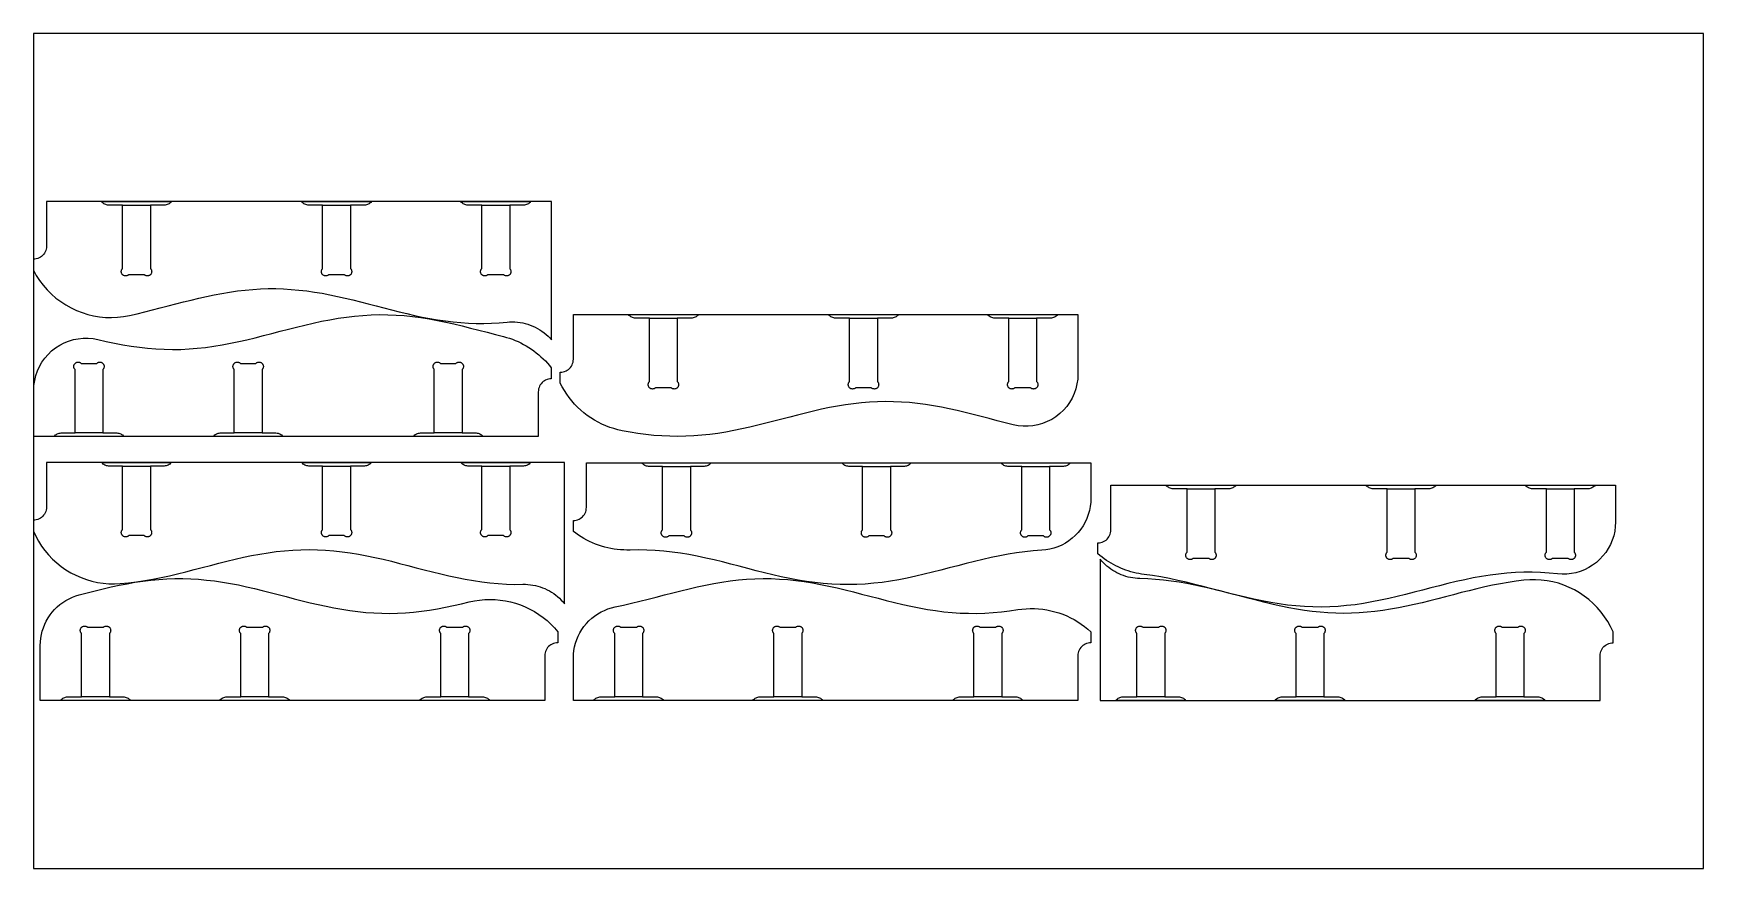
# Model space of a CAD drawing. Header units: inches. Extents: x 0 to 96, y 0 to 48.
import ezdxf

# ---------------------------------------------------------------- set-up
doc = ezdxf.new("R2010")
doc.units = ezdxf.units.IN

msp = doc.modelspace()

# ---------------------------------------------------------------- linework, layer by layer
at = {"layer": 'BRACKET_CUT_LINE', "color": 4}
for p, q in [((5.125, 38.132), (6.725, 38.132)), ((16.625, 38.132), (18.225, 38.132)), ((25.775, 38.132), (27.375, 38.132)), ((35.412, 31.636), (37.012, 31.636)), ((46.912, 31.636), (48.512, 31.636)), ((56.062, 31.636), (57.662, 31.636)), ((3.994, 25.036), (2.394, 25.036)), ((13.144, 25.036), (11.544, 25.036)), ((24.644, 25.036), (23.044, 25.036)), ((5.125, 23.136), (6.725, 23.136)), ((16.625, 23.136), (18.225, 23.136)), ((25.775, 23.136), (27.375, 23.136)), ((36.161, 23.118), (37.761, 23.118)), ((47.661, 23.118), (49.261, 23.118)), ((56.811, 23.118), (58.411, 23.118)), ((66.311, 21.83), (67.911, 21.83)), ((77.811, 21.83), (79.411, 21.83)), ((86.961, 21.83), (88.561, 21.83)), ((4.368, 9.868), (2.768, 9.868)), ((13.518, 9.868), (11.918, 9.868)), ((25.018, 9.868), (23.418, 9.868)), ((35.011, 9.868), (33.411, 9.868)), ((44.161, 9.868), (42.561, 9.868)), ((55.661, 9.868), (54.061, 9.868)), ((65.026, 9.868), (63.426, 9.868)), ((74.176, 9.868), (72.576, 9.868)), ((85.676, 9.868), (84.076, 9.868))]:
    msp.add_line(p, q, dxfattribs=at)
at = {"layer": 'BRACKET_OUTLINE', "color": 6}
for points in [[(7.925, 38.332), (7.888, 38.288), (7.845, 38.248), (7.799, 38.214), (7.749, 38.185), (7.695, 38.162), (7.64, 38.145), (7.583, 38.135), (7.525, 38.132), (6.725, 38.132), (6.725, 34.486), (6.741, 34.467), (6.756, 34.448), (6.769, 34.427), (6.779, 34.404), (6.787, 34.381), (6.793, 34.358), (6.797, 34.333), (6.798, 34.309), (6.797, 34.284), (6.793, 34.26), (6.787, 34.236), (6.779, 34.213), (6.769, 34.191), (6.756, 34.17), (6.741, 34.15), (6.725, 34.132), (6.707, 34.116), (6.687, 34.101), (6.666, 34.088), (6.644, 34.078), (6.621, 34.07), (6.597, 34.064), (6.573, 34.06), (6.548, 34.059), (6.524, 34.06), (6.499, 34.064), (6.476, 34.07), (6.453, 34.078), (6.43, 34.088), (6.409, 34.101), (6.39, 34.116), (6.371, 34.132), (5.479, 34.132), (5.46, 34.116), (5.441, 34.101), (5.42, 34.088), (5.397, 34.078), (5.374, 34.07), (5.351, 34.064), (5.326, 34.06), (5.302, 34.059), (5.277, 34.06), (5.253, 34.064), (5.229, 34.07), (5.206, 34.078), (5.184, 34.088), (5.163, 34.101), (5.143, 34.116), (5.125, 34.132), (5.109, 34.15), (5.094, 34.17), (5.081, 34.191), (5.071, 34.213), (5.063, 34.236), (5.057, 34.26), (5.053, 34.284), (5.052, 34.309), (5.053, 34.333), (5.057, 34.358), (5.063, 34.381), (5.071, 34.404), (5.081, 34.427), (5.094, 34.448), (5.109, 34.467), (5.125, 34.486), (5.125, 38.132), (4.325, 38.132), (4.267, 38.135), (4.21, 38.145), (4.155, 38.162), (4.101, 38.185), (4.051, 38.214), (4.005, 38.248), (3.962, 38.288), (3.925, 38.332), (7.925, 38.332)], [(19.425, 38.332), (19.388, 38.288), (19.345, 38.248), (19.299, 38.214), (19.249, 38.185), (19.195, 38.162), (19.14, 38.145), (19.083, 38.135), (19.025, 38.132), (18.225, 38.132), (18.225, 34.486), (18.241, 34.467), (18.256, 34.448), (18.269, 34.427), (18.279, 34.404), (18.287, 34.381), (18.293, 34.358), (18.297, 34.333), (18.298, 34.309), (18.297, 34.284), (18.293, 34.26), (18.287, 34.236), (18.279, 34.213), (18.269, 34.191), (18.256, 34.17), (18.241, 34.15), (18.225, 34.132), (18.207, 34.116), (18.187, 34.101), (18.166, 34.088), (18.144, 34.078), (18.121, 34.07), (18.097, 34.064), (18.073, 34.06), (18.048, 34.059), (18.024, 34.06), (17.999, 34.064), (17.976, 34.07), (17.953, 34.078), (17.93, 34.088), (17.909, 34.101), (17.89, 34.116), (17.871, 34.132), (16.979, 34.132), (16.96, 34.116), (16.941, 34.101), (16.92, 34.088), (16.897, 34.078), (16.874, 34.07), (16.851, 34.064), (16.826, 34.06), (16.802, 34.059), (16.777, 34.06), (16.753, 34.064), (16.729, 34.07), (16.706, 34.078), (16.684, 34.088), (16.663, 34.101), (16.643, 34.116), (16.625, 34.132), (16.609, 34.15), (16.594, 34.17), (16.581, 34.191), (16.571, 34.213), (16.563, 34.236), (16.557, 34.26), (16.553, 34.284), (16.552, 34.309), (16.553, 34.333), (16.557, 34.358), (16.563, 34.381), (16.571, 34.404), (16.581, 34.427), (16.594, 34.448), (16.609, 34.467), (16.625, 34.486), (16.625, 38.132), (15.825, 38.132), (15.767, 38.135), (15.71, 38.145), (15.655, 38.162), (15.601, 38.185), (15.551, 38.214), (15.505, 38.248), (15.462, 38.288), (15.425, 38.332), (19.425, 38.332)], [(28.575, 38.332), (28.538, 38.288), (28.495, 38.248), (28.449, 38.214), (28.399, 38.185), (28.345, 38.162), (28.29, 38.145), (28.233, 38.135), (28.175, 38.132), (27.375, 38.132), (27.375, 34.486), (27.391, 34.467), (27.406, 34.448), (27.419, 34.427), (27.429, 34.404), (27.437, 34.381), (27.443, 34.358), (27.447, 34.333), (27.448, 34.309), (27.447, 34.284), (27.443, 34.26), (27.437, 34.236), (27.429, 34.213), (27.419, 34.191), (27.406, 34.17), (27.391, 34.15), (27.375, 34.132), (27.357, 34.116), (27.337, 34.101), (27.316, 34.088), (27.294, 34.078), (27.271, 34.07), (27.247, 34.064), (27.223, 34.06), (27.198, 34.059), (27.174, 34.06), (27.149, 34.064), (27.126, 34.07), (27.103, 34.078), (27.08, 34.088), (27.059, 34.101), (27.04, 34.116), (27.021, 34.132), (26.129, 34.132), (26.11, 34.116), (26.091, 34.101), (26.07, 34.088), (26.047, 34.078), (26.024, 34.07), (26.001, 34.064), (25.976, 34.06), (25.952, 34.059), (25.927, 34.06), (25.903, 34.064), (25.879, 34.07), (25.856, 34.078), (25.834, 34.088), (25.813, 34.101), (25.793, 34.116), (25.775, 34.132), (25.759, 34.15), (25.744, 34.17), (25.731, 34.191), (25.721, 34.213), (25.713, 34.236), (25.707, 34.26), (25.703, 34.284), (25.702, 34.309), (25.703, 34.333), (25.707, 34.358), (25.713, 34.381), (25.721, 34.404), (25.731, 34.427), (25.744, 34.448), (25.759, 34.467), (25.775, 34.486), (25.775, 38.132), (24.975, 38.132), (24.917, 38.135), (24.86, 38.145), (24.805, 38.162), (24.751, 38.185), (24.701, 38.214), (24.655, 38.248), (24.612, 38.288), (24.575, 38.332), (28.575, 38.332)], [(38.212, 31.836), (38.175, 31.792), (38.133, 31.752), (38.086, 31.718), (38.036, 31.689), (37.983, 31.666), (37.927, 31.65), (37.87, 31.64), (37.812, 31.636), (37.012, 31.636), (37.012, 27.99), (37.029, 27.972), (37.044, 27.952), (37.056, 27.931), (37.067, 27.909), (37.075, 27.886), (37.081, 27.862), (37.084, 27.837), (37.086, 27.813), (37.084, 27.788), (37.081, 27.764), (37.075, 27.74), (37.067, 27.717), (37.056, 27.695), (37.044, 27.674), (37.029, 27.654), (37.012, 27.636), (36.994, 27.62), (36.975, 27.605), (36.954, 27.592), (36.931, 27.582), (36.908, 27.574), (36.884, 27.568), (36.86, 27.564), (36.836, 27.563), (36.811, 27.564), (36.787, 27.568), (36.763, 27.574), (36.74, 27.582), (36.718, 27.592), (36.697, 27.605), (36.677, 27.62), (36.659, 27.636), (35.766, 27.636), (35.748, 27.62), (35.728, 27.605), (35.707, 27.592), (35.685, 27.582), (35.662, 27.574), (35.638, 27.568), (35.614, 27.564), (35.589, 27.563), (35.565, 27.564), (35.54, 27.568), (35.517, 27.574), (35.494, 27.582), (35.471, 27.592), (35.45, 27.605), (35.431, 27.62), (35.412, 27.636), (35.396, 27.654), (35.381, 27.674), (35.369, 27.695), (35.358, 27.717), (35.35, 27.74), (35.344, 27.764), (35.34, 27.788), (35.339, 27.813), (35.34, 27.837), (35.344, 27.862), (35.35, 27.886), (35.358, 27.909), (35.369, 27.931), (35.381, 27.952), (35.396, 27.972), (35.412, 27.99), (35.412, 31.636), (34.612, 31.636), (34.555, 31.64), (34.498, 31.65), (34.442, 31.666), (34.389, 31.689), (34.339, 31.718), (34.292, 31.752), (34.25, 31.792), (34.212, 31.836), (38.212, 31.836)], [(49.712, 31.836), (49.675, 31.792), (49.633, 31.752), (49.586, 31.718), (49.536, 31.689), (49.483, 31.666), (49.427, 31.65), (49.37, 31.64), (49.312, 31.636), (48.512, 31.636), (48.512, 27.99), (48.529, 27.972), (48.544, 27.952), (48.556, 27.931), (48.567, 27.909), (48.575, 27.886), (48.581, 27.862), (48.584, 27.837), (48.586, 27.813), (48.584, 27.788), (48.581, 27.764), (48.575, 27.74), (48.567, 27.717), (48.556, 27.695), (48.544, 27.674), (48.529, 27.654), (48.512, 27.636), (48.494, 27.62), (48.475, 27.605), (48.454, 27.592), (48.431, 27.582), (48.408, 27.574), (48.384, 27.568), (48.36, 27.564), (48.336, 27.563), (48.311, 27.564), (48.287, 27.568), (48.263, 27.574), (48.24, 27.582), (48.218, 27.592), (48.197, 27.605), (48.177, 27.62), (48.159, 27.636), (47.266, 27.636), (47.248, 27.62), (47.228, 27.605), (47.207, 27.592), (47.185, 27.582), (47.162, 27.574), (47.138, 27.568), (47.114, 27.564), (47.089, 27.563), (47.065, 27.564), (47.04, 27.568), (47.017, 27.574), (46.994, 27.582), (46.971, 27.592), (46.95, 27.605), (46.931, 27.62), (46.912, 27.636), (46.896, 27.654), (46.881, 27.674), (46.869, 27.695), (46.858, 27.717), (46.85, 27.74), (46.844, 27.764), (46.84, 27.788), (46.839, 27.813), (46.84, 27.837), (46.844, 27.862), (46.85, 27.886), (46.858, 27.909), (46.869, 27.931), (46.881, 27.952), (46.896, 27.972), (46.912, 27.99), (46.912, 31.636), (46.112, 31.636), (46.055, 31.64), (45.998, 31.65), (45.942, 31.666), (45.889, 31.689), (45.839, 31.718), (45.792, 31.752), (45.75, 31.792), (45.712, 31.836), (49.712, 31.836)], [(58.862, 31.836), (58.825, 31.792), (58.783, 31.752), (58.736, 31.718), (58.686, 31.689), (58.633, 31.666), (58.577, 31.65), (58.52, 31.64), (58.462, 31.636), (57.662, 31.636), (57.662, 27.99), (57.679, 27.972), (57.694, 27.952), (57.706, 27.931), (57.717, 27.909), (57.725, 27.886), (57.731, 27.862), (57.734, 27.837), (57.736, 27.813), (57.734, 27.788), (57.731, 27.764), (57.725, 27.74), (57.717, 27.717), (57.706, 27.695), (57.694, 27.674), (57.679, 27.654), (57.662, 27.636), (57.644, 27.62), (57.625, 27.605), (57.604, 27.592), (57.581, 27.582), (57.558, 27.574), (57.534, 27.568), (57.51, 27.564), (57.486, 27.563), (57.461, 27.564), (57.437, 27.568), (57.413, 27.574), (57.39, 27.582), (57.368, 27.592), (57.347, 27.605), (57.327, 27.62), (57.309, 27.636), (56.416, 27.636), (56.398, 27.62), (56.378, 27.605), (56.357, 27.592), (56.335, 27.582), (56.312, 27.574), (56.288, 27.568), (56.264, 27.564), (56.239, 27.563), (56.215, 27.564), (56.19, 27.568), (56.167, 27.574), (56.144, 27.582), (56.121, 27.592), (56.1, 27.605), (56.081, 27.62), (56.062, 27.636), (56.046, 27.654), (56.031, 27.674), (56.019, 27.695), (56.008, 27.717), (56, 27.74), (55.994, 27.764), (55.99, 27.788), (55.989, 27.813), (55.99, 27.837), (55.994, 27.862), (56, 27.886), (56.008, 27.909), (56.019, 27.931), (56.031, 27.952), (56.046, 27.972), (56.062, 27.99), (56.062, 31.636), (55.262, 31.636), (55.205, 31.64), (55.148, 31.65), (55.092, 31.666), (55.039, 31.689), (54.989, 31.718), (54.942, 31.752), (54.9, 31.792), (54.862, 31.836), (58.862, 31.836)], [(1.194, 24.836), (1.231, 24.88), (1.273, 24.92), (1.32, 24.955), (1.37, 24.983), (1.423, 25.006), (1.479, 25.023), (1.536, 25.033), (1.594, 25.036), (2.394, 25.036), (2.394, 28.683), (2.377, 28.701), (2.363, 28.721), (2.35, 28.742), (2.34, 28.764), (2.331, 28.787), (2.325, 28.811), (2.322, 28.835), (2.32, 28.859), (2.322, 28.884), (2.325, 28.908), (2.331, 28.932), (2.34, 28.955), (2.35, 28.977), (2.363, 28.998), (2.377, 29.018), (2.394, 29.036), (2.412, 29.053), (2.432, 29.067), (2.453, 29.08), (2.475, 29.09), (2.498, 29.099), (2.522, 29.105), (2.546, 29.108), (2.57, 29.109), (2.595, 29.108), (2.619, 29.105), (2.643, 29.099), (2.666, 29.09), (2.688, 29.08), (2.709, 29.067), (2.729, 29.053), (2.747, 29.036), (3.64, 29.036), (3.658, 29.053), (3.678, 29.067), (3.699, 29.08), (3.721, 29.09), (3.744, 29.099), (3.768, 29.105), (3.792, 29.108), (3.817, 29.109), (3.841, 29.108), (3.866, 29.105), (3.89, 29.099), (3.913, 29.09), (3.935, 29.08), (3.956, 29.067), (3.976, 29.053), (3.994, 29.036), (4.01, 29.018), (4.025, 28.998), (4.037, 28.977), (4.048, 28.955), (4.056, 28.932), (4.062, 28.908), (4.066, 28.884), (4.067, 28.859), (4.066, 28.835), (4.062, 28.811), (4.056, 28.787), (4.048, 28.764), (4.037, 28.742), (4.025, 28.721), (4.01, 28.701), (3.994, 28.683), (3.994, 25.036), (4.794, 25.036), (4.852, 25.033), (4.909, 25.023), (4.964, 25.006), (5.017, 24.983), (5.068, 24.955), (5.114, 24.92), (5.156, 24.88), (5.194, 24.836), (1.194, 24.836)], [(10.344, 24.836), (10.381, 24.88), (10.423, 24.92), (10.47, 24.955), (10.52, 24.983), (10.573, 25.006), (10.629, 25.023), (10.686, 25.033), (10.744, 25.036), (11.544, 25.036), (11.544, 28.683), (11.527, 28.701), (11.513, 28.721), (11.5, 28.742), (11.49, 28.764), (11.481, 28.787), (11.475, 28.811), (11.472, 28.835), (11.47, 28.859), (11.472, 28.884), (11.475, 28.908), (11.481, 28.932), (11.49, 28.955), (11.5, 28.977), (11.513, 28.998), (11.527, 29.018), (11.544, 29.036), (11.562, 29.053), (11.582, 29.067), (11.603, 29.08), (11.625, 29.09), (11.648, 29.099), (11.672, 29.105), (11.696, 29.108), (11.72, 29.109), (11.745, 29.108), (11.769, 29.105), (11.793, 29.099), (11.816, 29.09), (11.838, 29.08), (11.859, 29.067), (11.879, 29.053), (11.897, 29.036), (12.79, 29.036), (12.808, 29.053), (12.828, 29.067), (12.849, 29.08), (12.871, 29.09), (12.894, 29.099), (12.918, 29.105), (12.942, 29.108), (12.967, 29.109), (12.991, 29.108), (13.016, 29.105), (13.04, 29.099), (13.063, 29.09), (13.085, 29.08), (13.106, 29.067), (13.126, 29.053), (13.144, 29.036), (13.16, 29.018), (13.175, 28.998), (13.187, 28.977), (13.198, 28.955), (13.206, 28.932), (13.212, 28.908), (13.216, 28.884), (13.217, 28.859), (13.216, 28.835), (13.212, 28.811), (13.206, 28.787), (13.198, 28.764), (13.187, 28.742), (13.175, 28.721), (13.16, 28.701), (13.144, 28.683), (13.144, 25.036), (13.944, 25.036), (14.002, 25.033), (14.059, 25.023), (14.114, 25.006), (14.167, 24.983), (14.218, 24.955), (14.264, 24.92), (14.306, 24.88), (14.344, 24.836), (10.344, 24.836)], [(21.844, 24.836), (21.881, 24.88), (21.923, 24.92), (21.97, 24.955), (22.02, 24.983), (22.073, 25.006), (22.129, 25.023), (22.186, 25.033), (22.244, 25.036), (23.044, 25.036), (23.044, 28.683), (23.027, 28.701), (23.013, 28.721), (23, 28.742), (22.99, 28.764), (22.981, 28.787), (22.975, 28.811), (22.972, 28.835), (22.97, 28.859), (22.972, 28.884), (22.975, 28.908), (22.981, 28.932), (22.99, 28.955), (23, 28.977), (23.013, 28.998), (23.027, 29.018), (23.044, 29.036), (23.062, 29.053), (23.082, 29.067), (23.103, 29.08), (23.125, 29.09), (23.148, 29.099), (23.172, 29.105), (23.196, 29.108), (23.22, 29.109), (23.245, 29.108), (23.269, 29.105), (23.293, 29.099), (23.316, 29.09), (23.338, 29.08), (23.359, 29.067), (23.379, 29.053), (23.397, 29.036), (24.29, 29.036), (24.308, 29.053), (24.328, 29.067), (24.349, 29.08), (24.371, 29.09), (24.394, 29.099), (24.418, 29.105), (24.442, 29.108), (24.467, 29.109), (24.491, 29.108), (24.516, 29.105), (24.54, 29.099), (24.563, 29.09), (24.585, 29.08), (24.606, 29.067), (24.626, 29.053), (24.644, 29.036), (24.66, 29.018), (24.675, 28.998), (24.687, 28.977), (24.698, 28.955), (24.706, 28.932), (24.712, 28.908), (24.716, 28.884), (24.717, 28.859), (24.716, 28.835), (24.712, 28.811), (24.706, 28.787), (24.698, 28.764), (24.687, 28.742), (24.675, 28.721), (24.66, 28.701), (24.644, 28.683), (24.644, 25.036), (25.444, 25.036), (25.502, 25.033), (25.559, 25.023), (25.614, 25.006), (25.667, 24.983), (25.718, 24.955), (25.764, 24.92), (25.806, 24.88), (25.844, 24.836), (21.844, 24.836)], [(7.925, 23.336), (7.888, 23.292), (7.845, 23.252), (7.799, 23.218), (7.749, 23.189), (7.695, 23.166), (7.64, 23.15), (7.583, 23.14), (7.525, 23.136), (6.725, 23.136), (6.725, 19.49), (6.741, 19.472), (6.756, 19.452), (6.769, 19.431), (6.779, 19.409), (6.787, 19.386), (6.793, 19.362), (6.797, 19.337), (6.798, 19.313), (6.797, 19.288), (6.793, 19.264), (6.787, 19.24), (6.779, 19.217), (6.769, 19.195), (6.756, 19.174), (6.741, 19.154), (6.725, 19.136), (6.707, 19.12), (6.687, 19.105), (6.666, 19.092), (6.644, 19.082), (6.621, 19.074), (6.597, 19.068), (6.573, 19.064), (6.548, 19.063), (6.524, 19.064), (6.499, 19.068), (6.476, 19.074), (6.453, 19.082), (6.43, 19.092), (6.409, 19.105), (6.39, 19.12), (6.371, 19.136), (5.479, 19.136), (5.46, 19.12), (5.441, 19.105), (5.42, 19.092), (5.397, 19.082), (5.374, 19.074), (5.351, 19.068), (5.326, 19.064), (5.302, 19.063), (5.277, 19.064), (5.253, 19.068), (5.229, 19.074), (5.206, 19.082), (5.184, 19.092), (5.163, 19.105), (5.143, 19.12), (5.125, 19.136), (5.109, 19.154), (5.094, 19.174), (5.081, 19.195), (5.071, 19.217), (5.063, 19.24), (5.057, 19.264), (5.053, 19.288), (5.052, 19.313), (5.053, 19.337), (5.057, 19.362), (5.063, 19.386), (5.071, 19.409), (5.081, 19.431), (5.094, 19.452), (5.109, 19.472), (5.125, 19.49), (5.125, 23.136), (4.325, 23.136), (4.267, 23.14), (4.21, 23.15), (4.155, 23.166), (4.101, 23.189), (4.051, 23.218), (4.005, 23.252), (3.962, 23.292), (3.925, 23.336), (7.925, 23.336)], [(19.425, 23.336), (19.388, 23.292), (19.345, 23.252), (19.299, 23.218), (19.249, 23.189), (19.195, 23.166), (19.14, 23.15), (19.083, 23.14), (19.025, 23.136), (18.225, 23.136), (18.225, 19.49), (18.241, 19.472), (18.256, 19.452), (18.269, 19.431), (18.279, 19.409), (18.287, 19.386), (18.293, 19.362), (18.297, 19.337), (18.298, 19.313), (18.297, 19.288), (18.293, 19.264), (18.287, 19.24), (18.279, 19.217), (18.269, 19.195), (18.256, 19.174), (18.241, 19.154), (18.225, 19.136), (18.207, 19.12), (18.187, 19.105), (18.166, 19.092), (18.144, 19.082), (18.121, 19.074), (18.097, 19.068), (18.073, 19.064), (18.048, 19.063), (18.024, 19.064), (17.999, 19.068), (17.976, 19.074), (17.953, 19.082), (17.93, 19.092), (17.909, 19.105), (17.89, 19.12), (17.871, 19.136), (16.979, 19.136), (16.96, 19.12), (16.941, 19.105), (16.92, 19.092), (16.897, 19.082), (16.874, 19.074), (16.851, 19.068), (16.826, 19.064), (16.802, 19.063), (16.777, 19.064), (16.753, 19.068), (16.729, 19.074), (16.706, 19.082), (16.684, 19.092), (16.663, 19.105), (16.643, 19.12), (16.625, 19.136), (16.609, 19.154), (16.594, 19.174), (16.581, 19.195), (16.571, 19.217), (16.563, 19.24), (16.557, 19.264), (16.553, 19.288), (16.552, 19.313), (16.553, 19.337), (16.557, 19.362), (16.563, 19.386), (16.571, 19.409), (16.581, 19.431), (16.594, 19.452), (16.609, 19.472), (16.625, 19.49), (16.625, 23.136), (15.825, 23.136), (15.767, 23.14), (15.71, 23.15), (15.655, 23.166), (15.601, 23.189), (15.551, 23.218), (15.505, 23.252), (15.462, 23.292), (15.425, 23.336), (19.425, 23.336)], [(28.575, 23.336), (28.538, 23.292), (28.495, 23.252), (28.449, 23.218), (28.399, 23.189), (28.345, 23.166), (28.29, 23.15), (28.233, 23.14), (28.175, 23.136), (27.375, 23.136), (27.375, 19.49), (27.391, 19.472), (27.406, 19.452), (27.419, 19.431), (27.429, 19.409), (27.437, 19.386), (27.443, 19.362), (27.447, 19.337), (27.448, 19.313), (27.447, 19.288), (27.443, 19.264), (27.437, 19.24), (27.429, 19.217), (27.419, 19.195), (27.406, 19.174), (27.391, 19.154), (27.375, 19.136), (27.357, 19.12), (27.337, 19.105), (27.316, 19.092), (27.294, 19.082), (27.271, 19.074), (27.247, 19.068), (27.223, 19.064), (27.198, 19.063), (27.174, 19.064), (27.149, 19.068), (27.126, 19.074), (27.103, 19.082), (27.08, 19.092), (27.059, 19.105), (27.04, 19.12), (27.021, 19.136), (26.129, 19.136), (26.11, 19.12), (26.091, 19.105), (26.07, 19.092), (26.047, 19.082), (26.024, 19.074), (26.001, 19.068), (25.976, 19.064), (25.952, 19.063), (25.927, 19.064), (25.903, 19.068), (25.879, 19.074), (25.856, 19.082), (25.834, 19.092), (25.813, 19.105), (25.793, 19.12), (25.775, 19.136), (25.759, 19.154), (25.744, 19.174), (25.731, 19.195), (25.721, 19.217), (25.713, 19.24), (25.707, 19.264), (25.703, 19.288), (25.702, 19.313), (25.703, 19.337), (25.707, 19.362), (25.713, 19.386), (25.721, 19.409), (25.731, 19.431), (25.744, 19.452), (25.759, 19.472), (25.775, 19.49), (25.775, 23.136), (24.975, 23.136), (24.917, 23.14), (24.86, 23.15), (24.805, 23.166), (24.751, 23.189), (24.701, 23.218), (24.655, 23.252), (24.612, 23.292), (24.575, 23.336), (28.575, 23.336)], [(38.961, 23.318), (38.923, 23.273), (38.881, 23.234), (38.835, 23.199), (38.784, 23.17), (38.731, 23.147), (38.676, 23.131), (38.619, 23.121), (38.561, 23.118), (37.761, 23.118), (37.761, 19.471), (37.777, 19.453), (37.792, 19.433), (37.804, 19.412), (37.815, 19.39), (37.823, 19.367), (37.829, 19.343), (37.833, 19.319), (37.834, 19.294), (37.833, 19.27), (37.829, 19.246), (37.823, 19.222), (37.815, 19.199), (37.804, 19.176), (37.792, 19.155), (37.777, 19.136), (37.761, 19.118), (37.743, 19.101), (37.723, 19.086), (37.702, 19.074), (37.68, 19.063), (37.657, 19.055), (37.633, 19.049), (37.608, 19.045), (37.584, 19.044), (37.559, 19.045), (37.535, 19.049), (37.511, 19.055), (37.488, 19.063), (37.466, 19.074), (37.445, 19.086), (37.425, 19.101), (37.407, 19.118), (36.514, 19.118), (36.496, 19.101), (36.476, 19.086), (36.455, 19.074), (36.433, 19.063), (36.41, 19.055), (36.386, 19.049), (36.362, 19.045), (36.337, 19.044), (36.313, 19.045), (36.289, 19.049), (36.265, 19.055), (36.242, 19.063), (36.22, 19.074), (36.199, 19.086), (36.179, 19.101), (36.161, 19.118), (36.144, 19.136), (36.13, 19.155), (36.117, 19.176), (36.107, 19.199), (36.098, 19.222), (36.092, 19.246), (36.089, 19.27), (36.087, 19.294), (36.089, 19.319), (36.092, 19.343), (36.098, 19.367), (36.107, 19.39), (36.117, 19.412), (36.13, 19.433), (36.144, 19.453), (36.161, 19.471), (36.161, 23.118), (35.361, 23.118), (35.303, 23.121), (35.246, 23.131), (35.19, 23.147), (35.137, 23.17), (35.087, 23.199), (35.04, 23.234), (34.998, 23.273), (34.961, 23.318), (38.961, 23.318)], [(50.461, 23.318), (50.423, 23.273), (50.381, 23.234), (50.335, 23.199), (50.284, 23.17), (50.231, 23.147), (50.176, 23.131), (50.119, 23.121), (50.061, 23.118), (49.261, 23.118), (49.261, 19.471), (49.277, 19.453), (49.292, 19.433), (49.304, 19.412), (49.315, 19.39), (49.323, 19.367), (49.329, 19.343), (49.333, 19.319), (49.334, 19.294), (49.333, 19.27), (49.329, 19.246), (49.323, 19.222), (49.315, 19.199), (49.304, 19.176), (49.292, 19.155), (49.277, 19.136), (49.261, 19.118), (49.243, 19.101), (49.223, 19.086), (49.202, 19.074), (49.18, 19.063), (49.157, 19.055), (49.133, 19.049), (49.108, 19.045), (49.084, 19.044), (49.059, 19.045), (49.035, 19.049), (49.011, 19.055), (48.988, 19.063), (48.966, 19.074), (48.945, 19.086), (48.925, 19.101), (48.907, 19.118), (48.014, 19.118), (47.996, 19.101), (47.976, 19.086), (47.955, 19.074), (47.933, 19.063), (47.91, 19.055), (47.886, 19.049), (47.862, 19.045), (47.837, 19.044), (47.813, 19.045), (47.789, 19.049), (47.765, 19.055), (47.742, 19.063), (47.72, 19.074), (47.699, 19.086), (47.679, 19.101), (47.661, 19.118), (47.644, 19.136), (47.63, 19.155), (47.617, 19.176), (47.607, 19.199), (47.598, 19.222), (47.592, 19.246), (47.589, 19.27), (47.587, 19.294), (47.589, 19.319), (47.592, 19.343), (47.598, 19.367), (47.607, 19.39), (47.617, 19.412), (47.63, 19.433), (47.644, 19.453), (47.661, 19.471), (47.661, 23.118), (46.861, 23.118), (46.803, 23.121), (46.746, 23.131), (46.69, 23.147), (46.637, 23.17), (46.587, 23.199), (46.54, 23.234), (46.498, 23.273), (46.461, 23.318), (50.461, 23.318)], [(59.611, 23.318), (59.573, 23.273), (59.531, 23.234), (59.485, 23.199), (59.434, 23.17), (59.381, 23.147), (59.326, 23.131), (59.269, 23.121), (59.211, 23.118), (58.411, 23.118), (58.411, 19.471), (58.427, 19.453), (58.442, 19.433), (58.454, 19.412), (58.465, 19.39), (58.473, 19.367), (58.479, 19.343), (58.483, 19.319), (58.484, 19.294), (58.483, 19.27), (58.479, 19.246), (58.473, 19.222), (58.465, 19.199), (58.454, 19.176), (58.442, 19.155), (58.427, 19.136), (58.411, 19.118), (58.393, 19.101), (58.373, 19.086), (58.352, 19.074), (58.33, 19.063), (58.307, 19.055), (58.283, 19.049), (58.258, 19.045), (58.234, 19.044), (58.209, 19.045), (58.185, 19.049), (58.161, 19.055), (58.138, 19.063), (58.116, 19.074), (58.095, 19.086), (58.075, 19.101), (58.057, 19.118), (57.164, 19.118), (57.146, 19.101), (57.126, 19.086), (57.105, 19.074), (57.083, 19.063), (57.06, 19.055), (57.036, 19.049), (57.012, 19.045), (56.987, 19.044), (56.963, 19.045), (56.939, 19.049), (56.915, 19.055), (56.892, 19.063), (56.87, 19.074), (56.849, 19.086), (56.829, 19.101), (56.811, 19.118), (56.794, 19.136), (56.78, 19.155), (56.767, 19.176), (56.757, 19.199), (56.748, 19.222), (56.742, 19.246), (56.739, 19.27), (56.737, 19.294), (56.739, 19.319), (56.742, 19.343), (56.748, 19.367), (56.757, 19.39), (56.767, 19.412), (56.78, 19.433), (56.794, 19.453), (56.811, 19.471), (56.811, 23.118), (56.011, 23.118), (55.953, 23.121), (55.896, 23.131), (55.84, 23.147), (55.787, 23.17), (55.737, 23.199), (55.69, 23.234), (55.648, 23.273), (55.611, 23.318), (59.611, 23.318)], [(69.111, 22.03), (69.073, 21.986), (69.031, 21.946), (68.985, 21.912), (68.934, 21.883), (68.881, 21.86), (68.826, 21.844), (68.769, 21.834), (68.711, 21.83), (67.911, 21.83), (67.911, 18.184), (67.927, 18.166), (67.942, 18.146), (67.954, 18.125), (67.965, 18.103), (67.973, 18.08), (67.979, 18.056), (67.983, 18.032), (67.984, 18.007), (67.983, 17.983), (67.979, 17.958), (67.973, 17.935), (67.965, 17.911), (67.954, 17.889), (67.942, 17.868), (67.927, 17.848), (67.911, 17.83), (67.893, 17.814), (67.873, 17.799), (67.852, 17.787), (67.83, 17.776), (67.807, 17.768), (67.783, 17.762), (67.758, 17.758), (67.734, 17.757), (67.709, 17.758), (67.685, 17.762), (67.661, 17.768), (67.638, 17.776), (67.616, 17.787), (67.595, 17.799), (67.575, 17.814), (67.557, 17.83), (66.664, 17.83), (66.646, 17.814), (66.626, 17.799), (66.605, 17.787), (66.583, 17.776), (66.56, 17.768), (66.536, 17.762), (66.512, 17.758), (66.487, 17.757), (66.463, 17.758), (66.439, 17.762), (66.415, 17.768), (66.392, 17.776), (66.37, 17.787), (66.349, 17.799), (66.329, 17.814), (66.311, 17.83), (66.294, 17.848), (66.28, 17.868), (66.267, 17.889), (66.257, 17.911), (66.248, 17.935), (66.242, 17.958), (66.239, 17.983), (66.237, 18.007), (66.239, 18.032), (66.242, 18.056), (66.248, 18.08), (66.257, 18.103), (66.267, 18.125), (66.28, 18.146), (66.294, 18.166), (66.311, 18.184), (66.311, 21.83), (65.511, 21.83), (65.453, 21.834), (65.396, 21.844), (65.34, 21.86), (65.287, 21.883), (65.237, 21.912), (65.19, 21.946), (65.148, 21.986), (65.111, 22.03), (69.111, 22.03)], [(80.611, 22.03), (80.573, 21.986), (80.531, 21.946), (80.485, 21.912), (80.434, 21.883), (80.381, 21.86), (80.326, 21.844), (80.269, 21.834), (80.211, 21.83), (79.411, 21.83), (79.411, 18.184), (79.427, 18.166), (79.442, 18.146), (79.454, 18.125), (79.465, 18.103), (79.473, 18.08), (79.479, 18.056), (79.483, 18.032), (79.484, 18.007), (79.483, 17.983), (79.479, 17.958), (79.473, 17.935), (79.465, 17.911), (79.454, 17.889), (79.442, 17.868), (79.427, 17.848), (79.411, 17.83), (79.393, 17.814), (79.373, 17.799), (79.352, 17.787), (79.33, 17.776), (79.307, 17.768), (79.283, 17.762), (79.258, 17.758), (79.234, 17.757), (79.209, 17.758), (79.185, 17.762), (79.161, 17.768), (79.138, 17.776), (79.116, 17.787), (79.095, 17.799), (79.075, 17.814), (79.057, 17.83), (78.164, 17.83), (78.146, 17.814), (78.126, 17.799), (78.105, 17.787), (78.083, 17.776), (78.06, 17.768), (78.036, 17.762), (78.012, 17.758), (77.987, 17.757), (77.963, 17.758), (77.939, 17.762), (77.915, 17.768), (77.892, 17.776), (77.87, 17.787), (77.849, 17.799), (77.829, 17.814), (77.811, 17.83), (77.794, 17.848), (77.78, 17.868), (77.767, 17.889), (77.757, 17.911), (77.748, 17.935), (77.742, 17.958), (77.739, 17.983), (77.737, 18.007), (77.739, 18.032), (77.742, 18.056), (77.748, 18.08), (77.757, 18.103), (77.767, 18.125), (77.78, 18.146), (77.794, 18.166), (77.811, 18.184), (77.811, 21.83), (77.011, 21.83), (76.953, 21.834), (76.896, 21.844), (76.84, 21.86), (76.787, 21.883), (76.737, 21.912), (76.69, 21.946), (76.648, 21.986), (76.611, 22.03), (80.611, 22.03)], [(89.761, 22.03), (89.723, 21.986), (89.681, 21.946), (89.635, 21.912), (89.584, 21.883), (89.531, 21.86), (89.476, 21.844), (89.419, 21.834), (89.361, 21.83), (88.561, 21.83), (88.561, 18.184), (88.577, 18.166), (88.592, 18.146), (88.604, 18.125), (88.615, 18.103), (88.623, 18.08), (88.629, 18.056), (88.633, 18.032), (88.634, 18.007), (88.633, 17.983), (88.629, 17.958), (88.623, 17.935), (88.615, 17.911), (88.604, 17.889), (88.592, 17.868), (88.577, 17.848), (88.561, 17.83), (88.543, 17.814), (88.523, 17.799), (88.502, 17.787), (88.48, 17.776), (88.457, 17.768), (88.433, 17.762), (88.408, 17.758), (88.384, 17.757), (88.359, 17.758), (88.335, 17.762), (88.311, 17.768), (88.288, 17.776), (88.266, 17.787), (88.245, 17.799), (88.225, 17.814), (88.207, 17.83), (87.314, 17.83), (87.296, 17.814), (87.276, 17.799), (87.255, 17.787), (87.233, 17.776), (87.21, 17.768), (87.186, 17.762), (87.162, 17.758), (87.137, 17.757), (87.113, 17.758), (87.089, 17.762), (87.065, 17.768), (87.042, 17.776), (87.02, 17.787), (86.999, 17.799), (86.979, 17.814), (86.961, 17.83), (86.944, 17.848), (86.93, 17.868), (86.917, 17.889), (86.907, 17.911), (86.898, 17.935), (86.892, 17.958), (86.889, 17.983), (86.887, 18.007), (86.889, 18.032), (86.892, 18.056), (86.898, 18.08), (86.907, 18.103), (86.917, 18.125), (86.93, 18.146), (86.944, 18.166), (86.961, 18.184), (86.961, 21.83), (86.161, 21.83), (86.103, 21.834), (86.046, 21.844), (85.99, 21.86), (85.937, 21.883), (85.887, 21.912), (85.84, 21.946), (85.798, 21.986), (85.761, 22.03), (89.761, 22.03)], [(1.568, 9.668), (1.605, 9.712), (1.647, 9.752), (1.694, 9.786), (1.744, 9.815), (1.797, 9.838), (1.853, 9.855), (1.91, 9.865), (1.968, 9.868), (2.768, 9.868), (2.768, 13.514), (2.751, 13.533), (2.737, 13.552), (2.724, 13.573), (2.714, 13.596), (2.705, 13.619), (2.699, 13.642), (2.696, 13.667), (2.695, 13.691), (2.696, 13.716), (2.699, 13.74), (2.705, 13.764), (2.714, 13.787), (2.724, 13.809), (2.737, 13.83), (2.751, 13.85), (2.768, 13.868), (2.786, 13.884), (2.806, 13.899), (2.827, 13.912), (2.849, 13.922), (2.872, 13.93), (2.896, 13.936), (2.92, 13.94), (2.945, 13.941), (2.969, 13.94), (2.993, 13.936), (3.017, 13.93), (3.04, 13.922), (3.062, 13.912), (3.084, 13.899), (3.103, 13.884), (3.121, 13.868), (4.014, 13.868), (4.032, 13.884), (4.052, 13.899), (4.073, 13.912), (4.095, 13.922), (4.119, 13.93), (4.142, 13.936), (4.167, 13.94), (4.191, 13.941), (4.216, 13.94), (4.24, 13.936), (4.264, 13.93), (4.287, 13.922), (4.309, 13.912), (4.33, 13.899), (4.35, 13.884), (4.368, 13.868), (4.384, 13.85), (4.399, 13.83), (4.412, 13.809), (4.422, 13.787), (4.43, 13.764), (4.436, 13.74), (4.44, 13.716), (4.441, 13.691), (4.44, 13.667), (4.436, 13.642), (4.43, 13.619), (4.422, 13.596), (4.412, 13.573), (4.399, 13.552), (4.384, 13.533), (4.368, 13.514), (4.368, 9.868), (5.168, 9.868), (5.226, 9.865), (5.283, 9.855), (5.338, 9.838), (5.391, 9.815), (5.442, 9.786), (5.488, 9.752), (5.53, 9.712), (5.568, 9.668), (1.568, 9.668)], [(10.718, 9.668), (10.755, 9.712), (10.797, 9.752), (10.844, 9.786), (10.894, 9.815), (10.947, 9.838), (11.003, 9.855), (11.06, 9.865), (11.118, 9.868), (11.918, 9.868), (11.918, 13.514), (11.901, 13.533), (11.887, 13.552), (11.874, 13.573), (11.864, 13.596), (11.855, 13.619), (11.849, 13.642), (11.846, 13.667), (11.845, 13.691), (11.846, 13.716), (11.849, 13.74), (11.855, 13.764), (11.864, 13.787), (11.874, 13.809), (11.887, 13.83), (11.901, 13.85), (11.918, 13.868), (11.936, 13.884), (11.956, 13.899), (11.977, 13.912), (11.999, 13.922), (12.022, 13.93), (12.046, 13.936), (12.07, 13.94), (12.095, 13.941), (12.119, 13.94), (12.143, 13.936), (12.167, 13.93), (12.19, 13.922), (12.212, 13.912), (12.234, 13.899), (12.253, 13.884), (12.271, 13.868), (13.164, 13.868), (13.182, 13.884), (13.202, 13.899), (13.223, 13.912), (13.245, 13.922), (13.269, 13.93), (13.292, 13.936), (13.317, 13.94), (13.341, 13.941), (13.366, 13.94), (13.39, 13.936), (13.414, 13.93), (13.437, 13.922), (13.459, 13.912), (13.48, 13.899), (13.5, 13.884), (13.518, 13.868), (13.534, 13.85), (13.549, 13.83), (13.562, 13.809), (13.572, 13.787), (13.58, 13.764), (13.586, 13.74), (13.59, 13.716), (13.591, 13.691), (13.59, 13.667), (13.586, 13.642), (13.58, 13.619), (13.572, 13.596), (13.562, 13.573), (13.549, 13.552), (13.534, 13.533), (13.518, 13.514), (13.518, 9.868), (14.318, 9.868), (14.376, 9.865), (14.433, 9.855), (14.488, 9.838), (14.541, 9.815), (14.592, 9.786), (14.638, 9.752), (14.68, 9.712), (14.718, 9.668), (10.718, 9.668)], [(22.218, 9.668), (22.255, 9.712), (22.297, 9.752), (22.344, 9.786), (22.394, 9.815), (22.447, 9.838), (22.503, 9.855), (22.56, 9.865), (22.618, 9.868), (23.418, 9.868), (23.418, 13.514), (23.401, 13.533), (23.387, 13.552), (23.374, 13.573), (23.364, 13.596), (23.355, 13.619), (23.349, 13.642), (23.346, 13.667), (23.345, 13.691), (23.346, 13.716), (23.349, 13.74), (23.355, 13.764), (23.364, 13.787), (23.374, 13.809), (23.387, 13.83), (23.401, 13.85), (23.418, 13.868), (23.436, 13.884), (23.456, 13.899), (23.477, 13.912), (23.499, 13.922), (23.522, 13.93), (23.546, 13.936), (23.57, 13.94), (23.595, 13.941), (23.619, 13.94), (23.643, 13.936), (23.667, 13.93), (23.69, 13.922), (23.712, 13.912), (23.734, 13.899), (23.753, 13.884), (23.771, 13.868), (24.664, 13.868), (24.682, 13.884), (24.702, 13.899), (24.723, 13.912), (24.745, 13.922), (24.769, 13.93), (24.792, 13.936), (24.817, 13.94), (24.841, 13.941), (24.866, 13.94), (24.89, 13.936), (24.914, 13.93), (24.937, 13.922), (24.959, 13.912), (24.98, 13.899), (25, 13.884), (25.018, 13.868), (25.034, 13.85), (25.049, 13.83), (25.062, 13.809), (25.072, 13.787), (25.08, 13.764), (25.086, 13.74), (25.09, 13.716), (25.091, 13.691), (25.09, 13.667), (25.086, 13.642), (25.08, 13.619), (25.072, 13.596), (25.062, 13.573), (25.049, 13.552), (25.034, 13.533), (25.018, 13.514), (25.018, 9.868), (25.818, 9.868), (25.876, 9.865), (25.933, 9.855), (25.988, 9.838), (26.041, 9.815), (26.092, 9.786), (26.138, 9.752), (26.18, 9.712), (26.218, 9.668), (22.218, 9.668)], [(32.211, 9.668), (32.248, 9.712), (32.29, 9.752), (32.337, 9.786), (32.387, 9.815), (32.44, 9.838), (32.496, 9.855), (32.553, 9.865), (32.611, 9.868), (33.411, 9.868), (33.411, 13.514), (33.394, 13.533), (33.38, 13.552), (33.367, 13.573), (33.357, 13.596), (33.348, 13.619), (33.342, 13.642), (33.339, 13.667), (33.337, 13.691), (33.339, 13.716), (33.342, 13.74), (33.348, 13.764), (33.357, 13.787), (33.367, 13.809), (33.38, 13.83), (33.394, 13.85), (33.411, 13.868), (33.429, 13.884), (33.449, 13.899), (33.47, 13.912), (33.492, 13.922), (33.515, 13.93), (33.539, 13.936), (33.563, 13.94), (33.587, 13.941), (33.612, 13.94), (33.636, 13.936), (33.66, 13.93), (33.683, 13.922), (33.705, 13.912), (33.726, 13.899), (33.746, 13.884), (33.764, 13.868), (34.657, 13.868), (34.675, 13.884), (34.695, 13.899), (34.716, 13.912), (34.738, 13.922), (34.761, 13.93), (34.785, 13.936), (34.809, 13.94), (34.834, 13.941), (34.858, 13.94), (34.883, 13.936), (34.907, 13.93), (34.93, 13.922), (34.952, 13.912), (34.973, 13.899), (34.993, 13.884), (35.011, 13.868), (35.027, 13.85), (35.042, 13.83), (35.054, 13.809), (35.065, 13.787), (35.073, 13.764), (35.079, 13.74), (35.083, 13.716), (35.084, 13.691), (35.083, 13.667), (35.079, 13.642), (35.073, 13.619), (35.065, 13.596), (35.054, 13.573), (35.042, 13.552), (35.027, 13.533), (35.011, 13.514), (35.011, 9.868), (35.811, 9.868), (35.869, 9.865), (35.926, 9.855), (35.981, 9.838), (36.034, 9.815), (36.085, 9.786), (36.131, 9.752), (36.173, 9.712), (36.211, 9.668), (32.211, 9.668)], [(41.361, 9.668), (41.398, 9.712), (41.44, 9.752), (41.487, 9.786), (41.537, 9.815), (41.59, 9.838), (41.646, 9.855), (41.703, 9.865), (41.761, 9.868), (42.561, 9.868), (42.561, 13.514), (42.544, 13.533), (42.53, 13.552), (42.517, 13.573), (42.507, 13.596), (42.498, 13.619), (42.492, 13.642), (42.489, 13.667), (42.487, 13.691), (42.489, 13.716), (42.492, 13.74), (42.498, 13.764), (42.507, 13.787), (42.517, 13.809), (42.53, 13.83), (42.544, 13.85), (42.561, 13.868), (42.579, 13.884), (42.599, 13.899), (42.62, 13.912), (42.642, 13.922), (42.665, 13.93), (42.689, 13.936), (42.713, 13.94), (42.737, 13.941), (42.762, 13.94), (42.786, 13.936), (42.81, 13.93), (42.833, 13.922), (42.855, 13.912), (42.876, 13.899), (42.896, 13.884), (42.914, 13.868), (43.807, 13.868), (43.825, 13.884), (43.845, 13.899), (43.866, 13.912), (43.888, 13.922), (43.911, 13.93), (43.935, 13.936), (43.959, 13.94), (43.984, 13.941), (44.008, 13.94), (44.033, 13.936), (44.057, 13.93), (44.08, 13.922), (44.102, 13.912), (44.123, 13.899), (44.143, 13.884), (44.161, 13.868), (44.177, 13.85), (44.192, 13.83), (44.204, 13.809), (44.215, 13.787), (44.223, 13.764), (44.229, 13.74), (44.233, 13.716), (44.234, 13.691), (44.233, 13.667), (44.229, 13.642), (44.223, 13.619), (44.215, 13.596), (44.204, 13.573), (44.192, 13.552), (44.177, 13.533), (44.161, 13.514), (44.161, 9.868), (44.961, 9.868), (45.019, 9.865), (45.076, 9.855), (45.131, 9.838), (45.184, 9.815), (45.235, 9.786), (45.281, 9.752), (45.323, 9.712), (45.361, 9.668), (41.361, 9.668)], [(52.861, 9.668), (52.898, 9.712), (52.94, 9.752), (52.987, 9.786), (53.037, 9.815), (53.09, 9.838), (53.146, 9.855), (53.203, 9.865), (53.261, 9.868), (54.061, 9.868), (54.061, 13.514), (54.044, 13.533), (54.03, 13.552), (54.017, 13.573), (54.007, 13.596), (53.998, 13.619), (53.992, 13.642), (53.989, 13.667), (53.987, 13.691), (53.989, 13.716), (53.992, 13.74), (53.998, 13.764), (54.007, 13.787), (54.017, 13.809), (54.03, 13.83), (54.044, 13.85), (54.061, 13.868), (54.079, 13.884), (54.099, 13.899), (54.12, 13.912), (54.142, 13.922), (54.165, 13.93), (54.189, 13.936), (54.213, 13.94), (54.237, 13.941), (54.262, 13.94), (54.286, 13.936), (54.31, 13.93), (54.333, 13.922), (54.355, 13.912), (54.376, 13.899), (54.396, 13.884), (54.414, 13.868), (55.307, 13.868), (55.325, 13.884), (55.345, 13.899), (55.366, 13.912), (55.388, 13.922), (55.411, 13.93), (55.435, 13.936), (55.459, 13.94), (55.484, 13.941), (55.508, 13.94), (55.533, 13.936), (55.557, 13.93), (55.58, 13.922), (55.602, 13.912), (55.623, 13.899), (55.643, 13.884), (55.661, 13.868), (55.677, 13.85), (55.692, 13.83), (55.704, 13.809), (55.715, 13.787), (55.723, 13.764), (55.729, 13.74), (55.733, 13.716), (55.734, 13.691), (55.733, 13.667), (55.729, 13.642), (55.723, 13.619), (55.715, 13.596), (55.704, 13.573), (55.692, 13.552), (55.677, 13.533), (55.661, 13.514), (55.661, 9.868), (56.461, 9.868), (56.519, 9.865), (56.576, 9.855), (56.631, 9.838), (56.684, 9.815), (56.735, 9.786), (56.781, 9.752), (56.823, 9.712), (56.861, 9.668), (52.861, 9.668)], [(62.226, 9.668), (62.263, 9.712), (62.305, 9.752), (62.352, 9.786), (62.402, 9.815), (62.455, 9.838), (62.511, 9.855), (62.568, 9.865), (62.626, 9.868), (63.426, 9.868), (63.426, 13.514), (63.409, 13.533), (63.395, 13.552), (63.382, 13.573), (63.372, 13.596), (63.363, 13.619), (63.357, 13.642), (63.354, 13.667), (63.353, 13.691), (63.354, 13.716), (63.357, 13.74), (63.363, 13.764), (63.372, 13.787), (63.382, 13.809), (63.395, 13.83), (63.409, 13.85), (63.426, 13.868), (63.444, 13.884), (63.464, 13.899), (63.485, 13.912), (63.507, 13.922), (63.53, 13.93), (63.554, 13.936), (63.578, 13.94), (63.603, 13.941), (63.627, 13.94), (63.651, 13.936), (63.675, 13.93), (63.698, 13.922), (63.72, 13.912), (63.742, 13.899), (63.761, 13.884), (63.779, 13.868), (64.672, 13.868), (64.69, 13.884), (64.71, 13.899), (64.731, 13.912), (64.753, 13.922), (64.777, 13.93), (64.8, 13.936), (64.825, 13.94), (64.849, 13.941), (64.874, 13.94), (64.898, 13.936), (64.922, 13.93), (64.945, 13.922), (64.967, 13.912), (64.988, 13.899), (65.008, 13.884), (65.026, 13.868), (65.042, 13.85), (65.057, 13.83), (65.07, 13.809), (65.08, 13.787), (65.088, 13.764), (65.094, 13.74), (65.098, 13.716), (65.099, 13.691), (65.098, 13.667), (65.094, 13.642), (65.088, 13.619), (65.08, 13.596), (65.07, 13.573), (65.057, 13.552), (65.042, 13.533), (65.026, 13.514), (65.026, 9.868), (65.826, 9.868), (65.884, 9.865), (65.941, 9.855), (65.996, 9.838), (66.049, 9.815), (66.1, 9.786), (66.146, 9.752), (66.188, 9.712), (66.226, 9.668), (62.226, 9.668)], [(71.376, 9.668), (71.413, 9.712), (71.455, 9.752), (71.502, 9.786), (71.552, 9.815), (71.605, 9.838), (71.661, 9.855), (71.718, 9.865), (71.776, 9.868), (72.576, 9.868), (72.576, 13.514), (72.559, 13.533), (72.545, 13.552), (72.532, 13.573), (72.522, 13.596), (72.513, 13.619), (72.507, 13.642), (72.504, 13.667), (72.503, 13.691), (72.504, 13.716), (72.507, 13.74), (72.513, 13.764), (72.522, 13.787), (72.532, 13.809), (72.545, 13.83), (72.559, 13.85), (72.576, 13.868), (72.594, 13.884), (72.614, 13.899), (72.635, 13.912), (72.657, 13.922), (72.68, 13.93), (72.704, 13.936), (72.728, 13.94), (72.753, 13.941), (72.777, 13.94), (72.801, 13.936), (72.825, 13.93), (72.848, 13.922), (72.87, 13.912), (72.892, 13.899), (72.911, 13.884), (72.929, 13.868), (73.822, 13.868), (73.84, 13.884), (73.86, 13.899), (73.881, 13.912), (73.903, 13.922), (73.927, 13.93), (73.95, 13.936), (73.975, 13.94), (73.999, 13.941), (74.024, 13.94), (74.048, 13.936), (74.072, 13.93), (74.095, 13.922), (74.117, 13.912), (74.138, 13.899), (74.158, 13.884), (74.176, 13.868), (74.192, 13.85), (74.207, 13.83), (74.22, 13.809), (74.23, 13.787), (74.238, 13.764), (74.244, 13.74), (74.248, 13.716), (74.249, 13.691), (74.248, 13.667), (74.244, 13.642), (74.238, 13.619), (74.23, 13.596), (74.22, 13.573), (74.207, 13.552), (74.192, 13.533), (74.176, 13.514), (74.176, 9.868), (74.976, 9.868), (75.034, 9.865), (75.091, 9.855), (75.146, 9.838), (75.199, 9.815), (75.25, 9.786), (75.296, 9.752), (75.338, 9.712), (75.376, 9.668), (71.376, 9.668)], [(82.876, 9.668), (82.913, 9.712), (82.955, 9.752), (83.002, 9.786), (83.052, 9.815), (83.105, 9.838), (83.161, 9.855), (83.218, 9.865), (83.276, 9.868), (84.076, 9.868), (84.076, 13.514), (84.059, 13.533), (84.045, 13.552), (84.032, 13.573), (84.022, 13.596), (84.013, 13.619), (84.007, 13.642), (84.004, 13.667), (84.003, 13.691), (84.004, 13.716), (84.007, 13.74), (84.013, 13.764), (84.022, 13.787), (84.032, 13.809), (84.045, 13.83), (84.059, 13.85), (84.076, 13.868), (84.094, 13.884), (84.114, 13.899), (84.135, 13.912), (84.157, 13.922), (84.18, 13.93), (84.204, 13.936), (84.228, 13.94), (84.253, 13.941), (84.277, 13.94), (84.301, 13.936), (84.325, 13.93), (84.348, 13.922), (84.37, 13.912), (84.392, 13.899), (84.411, 13.884), (84.429, 13.868), (85.322, 13.868), (85.34, 13.884), (85.36, 13.899), (85.381, 13.912), (85.403, 13.922), (85.427, 13.93), (85.45, 13.936), (85.475, 13.94), (85.499, 13.941), (85.524, 13.94), (85.548, 13.936), (85.572, 13.93), (85.595, 13.922), (85.617, 13.912), (85.638, 13.899), (85.658, 13.884), (85.676, 13.868), (85.692, 13.85), (85.707, 13.83), (85.72, 13.809), (85.73, 13.787), (85.738, 13.764), (85.744, 13.74), (85.748, 13.716), (85.749, 13.691), (85.748, 13.667), (85.744, 13.642), (85.738, 13.619), (85.73, 13.596), (85.72, 13.573), (85.707, 13.552), (85.692, 13.533), (85.676, 13.514), (85.676, 9.868), (86.476, 9.868), (86.534, 9.865), (86.591, 9.855), (86.646, 9.838), (86.699, 9.815), (86.75, 9.786), (86.796, 9.752), (86.838, 9.712), (86.876, 9.668), (82.876, 9.668)]]:
    msp.add_lwpolyline(points, close=True, dxfattribs=at)
at = {"layer": 'PLYWOOD_BOUNDARY', "color": 7}
msp.add_lwpolyline([(0, 0), (96, 0), (96, 48), (0, 48), (0, 0)], dxfattribs=at)
at = {"layer": 'SHELF_R', "color": 3}
for points in [[(0.75, 38.332), (0.75, 35.77), (0.75, 35.77), (0.745, 35.686), (0.731, 35.603), (0.708, 35.522), (0.676, 35.444), (0.635, 35.371), (0.586, 35.302), (0.53, 35.239), (0.468, 35.183), (0.399, 35.134), (0.325, 35.094), (0.248, 35.062), (0.167, 35.038), (0.084, 35.024), (0, 35.02), (0, 34.395), (0, 34.395), (0.168, 34.092), (0.356, 33.802), (0.564, 33.526), (0.791, 33.265), (1.035, 33.02), (1.295, 32.793), (1.571, 32.584), (1.86, 32.394), (2.162, 32.225), (2.475, 32.078), (2.797, 31.952), (3.127, 31.849), (3.463, 31.769), (3.804, 31.712), (4.149, 31.679), (4.494, 31.67), (4.84, 31.685), (5.183, 31.724), (5.523, 31.786), (5.523, 31.786), (5.966, 31.887), (6.409, 31.993), (6.852, 32.104), (7.295, 32.219), (7.738, 32.334), (8.18, 32.45), (8.623, 32.564), (9.066, 32.675), (9.509, 32.781), (9.952, 32.882), (10.394, 32.975), (10.837, 33.059), (11.28, 33.133), (11.723, 33.197), (12.166, 33.249), (12.609, 33.289), (13.051, 33.316), (13.494, 33.33), (13.937, 33.331), (14.38, 33.318), (14.823, 33.291), (15.265, 33.252), (15.708, 33.201), (16.151, 33.138), (16.594, 33.064), (17.037, 32.98), (17.48, 32.888), (17.922, 32.788), (18.365, 32.682), (18.808, 32.571), (19.251, 32.457), (19.694, 32.341), (20.136, 32.226), (20.579, 32.111), (21.022, 32), (21.465, 31.893), (21.908, 31.792), (22.351, 31.698), (22.793, 31.613), (23.236, 31.538), (23.679, 31.473), (24.122, 31.419), (24.565, 31.378), (25.007, 31.35), (25.45, 31.335), (25.893, 31.333), (26.336, 31.345), (26.779, 31.37), (27.222, 31.407), (27.222, 31.407), (27.372, 31.419), (27.523, 31.422), (27.674, 31.418), (27.825, 31.407), (27.975, 31.387), (28.123, 31.361), (28.27, 31.327), (28.416, 31.285), (28.559, 31.236), (28.699, 31.181), (28.836, 31.118), (28.97, 31.048), (29.101, 30.972), (29.227, 30.889), (29.349, 30.8), (29.466, 30.705), (29.579, 30.604), (29.686, 30.497), (29.787, 30.386), (29.787, 38.332), (0.75, 38.332)], [(29.019, 24.836), (0.019, 24.836), (0.019, 27.488), (0.019, 27.488), (0.032, 27.773), (0.073, 28.054), (0.139, 28.331), (0.232, 28.6), (0.35, 28.859), (0.492, 29.106), (0.657, 29.338), (0.843, 29.553), (1.048, 29.75), (1.271, 29.927), (1.51, 30.082), (1.763, 30.213), (2.026, 30.32), (2.299, 30.401), (2.578, 30.456), (2.862, 30.484), (3.146, 30.486), (3.43, 30.46), (3.709, 30.408), (3.709, 30.408), (4.185, 30.299), (4.661, 30.198), (5.137, 30.107), (5.613, 30.028), (6.089, 29.961), (6.565, 29.908), (7.041, 29.869), (7.517, 29.845), (7.993, 29.836), (8.468, 29.843), (8.944, 29.865), (9.42, 29.903), (9.896, 29.955), (10.372, 30.02), (10.848, 30.098), (11.324, 30.188), (11.8, 30.287), (12.276, 30.396), (12.752, 30.511), (13.228, 30.631), (13.704, 30.754), (14.179, 30.878), (14.655, 31.002), (15.131, 31.123), (15.607, 31.24), (16.083, 31.351), (16.559, 31.453), (17.035, 31.546), (17.511, 31.628), (17.987, 31.698), (18.463, 31.754), (18.939, 31.796), (19.414, 31.824), (19.89, 31.836), (20.366, 31.832), (20.842, 31.813), (21.318, 31.779), (21.794, 31.73), (22.27, 31.667), (22.746, 31.592), (23.222, 31.505), (23.698, 31.407), (24.174, 31.301), (24.649, 31.187), (25.125, 31.068), (25.601, 30.945), (26.077, 30.821), (26.553, 30.697), (27.029, 30.575), (27.029, 30.575), (27.199, 30.529), (27.367, 30.477), (27.533, 30.419), (27.697, 30.355), (27.858, 30.286), (28.017, 30.211), (28.173, 30.13), (28.327, 30.044), (28.477, 29.953), (28.624, 29.856), (28.767, 29.755), (28.907, 29.648), (29.043, 29.536), (29.175, 29.42), (29.302, 29.299), (29.426, 29.174), (29.545, 29.045), (29.659, 28.911), (29.769, 28.774), (29.769, 28.149), (29.769, 28.149), (29.685, 28.144), (29.602, 28.13), (29.521, 28.107), (29.443, 28.074), (29.37, 28.034), (29.301, 27.985), (29.238, 27.929), (29.182, 27.866), (29.134, 27.798), (29.093, 27.724), (29.061, 27.646), (29.038, 27.566), (29.023, 27.483), (29.019, 27.399), (29.019, 24.836)], [(31.037, 31.836), (60.037, 31.836), (60.037, 28.42), (60.037, 28.42), (60.024, 28.134), (59.983, 27.851), (59.915, 27.572), (59.822, 27.302), (59.702, 27.042), (59.559, 26.794), (59.393, 26.561), (59.205, 26.345), (58.997, 26.148), (58.772, 25.972), (58.531, 25.818), (58.276, 25.687), (58.01, 25.582), (57.735, 25.502), (57.454, 25.449), (57.169, 25.423), (56.883, 25.424), (56.598, 25.452), (56.317, 25.507), (56.317, 25.507), (55.859, 25.623), (55.4, 25.741), (54.941, 25.861), (54.482, 25.981), (54.023, 26.099), (53.564, 26.212), (53.105, 26.321), (52.646, 26.422), (52.188, 26.515), (51.729, 26.598), (51.27, 26.67), (50.811, 26.73), (50.352, 26.778), (49.893, 26.811), (49.434, 26.831), (48.975, 26.836), (48.517, 26.827), (48.058, 26.803), (47.599, 26.766), (47.14, 26.715), (46.681, 26.652), (46.222, 26.577), (45.763, 26.491), (45.304, 26.395), (44.846, 26.292), (44.387, 26.182), (43.928, 26.067), (43.469, 25.949), (43.01, 25.829), (42.551, 25.709), (42.092, 25.591), (41.634, 25.477), (41.175, 25.368), (40.716, 25.265), (40.257, 25.171), (39.798, 25.086), (39.339, 25.012), (38.88, 24.95), (38.421, 24.901), (37.963, 24.865), (37.504, 24.844), (37.045, 24.836), (36.586, 24.843), (36.127, 24.864), (35.668, 24.9), (35.209, 24.949), (34.75, 25.01), (34.292, 25.084), (33.833, 25.168), (33.833, 25.168), (33.594, 25.22), (33.359, 25.285), (33.126, 25.36), (32.898, 25.447), (32.674, 25.545), (32.456, 25.653), (32.243, 25.772), (32.036, 25.902), (31.835, 26.041), (31.642, 26.19), (31.456, 26.348), (31.278, 26.516), (31.108, 26.691), (30.947, 26.875), (30.796, 27.066), (30.654, 27.265), (30.521, 27.47), (30.399, 27.682), (30.287, 27.899), (30.287, 28.524), (30.287, 28.524), (30.371, 28.528), (30.454, 28.542), (30.535, 28.566), (30.613, 28.598), (30.686, 28.639), (30.755, 28.687), (30.818, 28.743), (30.874, 28.806), (30.922, 28.875), (30.963, 28.948), (30.995, 29.026), (31.019, 29.107), (31.033, 29.19), (31.037, 29.274), (31.037, 31.836)], [(0.75, 23.336), (0.75, 20.774), (0.75, 20.774), (0.745, 20.69), (0.731, 20.607), (0.708, 20.526), (0.676, 20.448), (0.635, 20.375), (0.586, 20.306), (0.53, 20.243), (0.468, 20.187), (0.399, 20.139), (0.325, 20.098), (0.248, 20.066), (0.167, 20.042), (0.084, 20.028), (0, 20.024), (0, 19.399), (0, 19.399), (0.139, 19.102), (0.296, 18.815), (0.472, 18.539), (0.666, 18.276), (0.877, 18.025), (1.103, 17.789), (1.345, 17.568), (1.6, 17.363), (1.869, 17.176), (2.149, 17.007), (2.439, 16.856), (2.739, 16.724), (3.046, 16.613), (3.361, 16.521), (3.68, 16.451), (4.004, 16.402), (4.33, 16.373), (4.657, 16.367), (4.984, 16.381), (4.984, 16.381), (5.457, 16.425), (5.929, 16.483), (6.402, 16.554), (6.874, 16.637), (7.346, 16.73), (7.819, 16.833), (8.291, 16.944), (8.764, 17.06), (9.236, 17.181), (9.709, 17.304), (10.181, 17.427), (10.653, 17.549), (11.126, 17.668), (11.598, 17.782), (12.071, 17.889), (12.543, 17.988), (13.016, 18.076), (13.488, 18.154), (13.96, 18.218), (14.433, 18.27), (14.905, 18.307), (15.378, 18.329), (15.85, 18.336), (16.323, 18.328), (16.795, 18.305), (17.267, 18.266), (17.74, 18.214), (18.212, 18.148), (18.685, 18.07), (19.157, 17.981), (19.63, 17.881), (20.102, 17.774), (20.575, 17.66), (21.047, 17.54), (21.519, 17.418), (21.992, 17.294), (22.464, 17.171), (22.937, 17.051), (23.409, 16.935), (23.882, 16.825), (24.354, 16.723), (24.826, 16.63), (25.299, 16.548), (25.771, 16.478), (26.244, 16.421), (26.716, 16.379), (27.189, 16.35), (27.661, 16.337), (28.133, 16.339), (28.133, 16.339), (28.278, 16.339), (28.422, 16.331), (28.566, 16.317), (28.709, 16.296), (28.851, 16.267), (28.991, 16.232), (29.13, 16.191), (29.266, 16.142), (29.4, 16.088), (29.53, 16.026), (29.658, 15.959), (29.783, 15.886), (29.904, 15.806), (30.02, 15.721), (30.133, 15.63), (30.241, 15.534), (30.344, 15.433), (30.443, 15.327), (30.536, 15.217), (30.536, 23.336), (0.75, 23.336)], [(31.786, 23.318), (60.786, 23.318), (60.786, 21.289), (60.786, 21.289), (60.776, 21.05), (60.748, 20.813), (60.7, 20.579), (60.635, 20.349), (60.551, 20.125), (60.449, 19.909), (60.331, 19.701), (60.196, 19.503), (60.046, 19.317), (59.882, 19.143), (59.705, 18.983), (59.515, 18.838), (59.314, 18.708), (59.104, 18.594), (58.885, 18.498), (58.659, 18.419), (58.428, 18.359), (58.193, 18.317), (57.955, 18.294), (57.955, 18.294), (57.472, 18.259), (56.989, 18.209), (56.507, 18.145), (56.024, 18.067), (55.541, 17.978), (55.058, 17.878), (54.575, 17.769), (54.093, 17.653), (53.61, 17.532), (53.127, 17.407), (52.644, 17.28), (52.161, 17.155), (51.679, 17.032), (51.196, 16.913), (50.713, 16.801), (50.23, 16.697), (49.747, 16.603), (49.265, 16.521), (48.782, 16.451), (48.299, 16.395), (47.816, 16.354), (47.333, 16.328), (46.851, 16.318), (46.368, 16.323), (45.885, 16.345), (45.402, 16.382), (44.919, 16.435), (44.437, 16.501), (43.954, 16.58), (43.471, 16.671), (42.988, 16.772), (42.505, 16.882), (42.023, 16.999), (41.54, 17.121), (41.057, 17.247), (40.574, 17.373), (40.091, 17.498), (39.609, 17.621), (39.126, 17.739), (38.643, 17.85), (38.16, 17.952), (37.677, 18.044), (37.195, 18.125), (36.712, 18.193), (36.229, 18.247), (35.746, 18.286), (35.263, 18.31), (34.781, 18.318), (34.298, 18.309), (34.298, 18.309), (34.113, 18.307), (33.929, 18.311), (33.745, 18.322), (33.561, 18.339), (33.378, 18.364), (33.197, 18.395), (33.016, 18.433), (32.837, 18.477), (32.66, 18.528), (32.485, 18.585), (32.312, 18.649), (32.141, 18.72), (31.973, 18.796), (31.808, 18.879), (31.647, 18.968), (31.488, 19.062), (31.334, 19.163), (31.183, 19.269), (31.036, 19.38), (31.036, 20.005), (31.036, 20.005), (31.12, 20.01), (31.203, 20.024), (31.283, 20.047), (31.361, 20.079), (31.435, 20.12), (31.503, 20.169), (31.566, 20.225), (31.622, 20.287), (31.671, 20.356), (31.711, 20.43), (31.744, 20.507), (31.767, 20.588), (31.781, 20.671), (31.786, 20.755), (31.786, 23.318)], [(61.936, 22.03), (90.936, 22.03), (90.936, 19.918), (90.936, 19.918), (90.924, 19.653), (90.889, 19.39), (90.831, 19.131), (90.75, 18.878), (90.647, 18.634), (90.523, 18.399), (90.378, 18.176), (90.215, 17.967), (90.034, 17.774), (89.836, 17.597), (89.623, 17.438), (89.398, 17.298), (89.16, 17.179), (88.914, 17.082), (88.659, 17.007), (88.399, 16.954), (88.135, 16.925), (87.87, 16.919), (87.605, 16.936), (87.605, 16.936), (87.12, 16.983), (86.635, 17.014), (86.15, 17.029), (85.665, 17.028), (85.18, 17.011), (84.695, 16.978), (84.21, 16.93), (83.725, 16.867), (83.24, 16.792), (82.755, 16.703), (82.27, 16.604), (81.785, 16.496), (81.3, 16.38), (80.815, 16.259), (80.33, 16.133), (79.845, 16.007), (79.36, 15.88), (78.875, 15.756), (78.39, 15.637), (77.906, 15.523), (77.421, 15.418), (76.936, 15.323), (76.451, 15.239), (75.966, 15.168), (75.481, 15.111), (74.996, 15.069), (74.511, 15.042), (74.026, 15.031), (73.541, 15.036), (73.056, 15.057), (72.571, 15.093), (72.086, 15.145), (71.601, 15.211), (71.116, 15.291), (70.631, 15.382), (70.146, 15.483), (69.661, 15.594), (69.176, 15.711), (68.691, 15.834), (68.206, 15.96), (67.721, 16.087), (67.236, 16.213), (66.751, 16.336), (66.266, 16.454), (65.781, 16.565), (65.296, 16.668), (64.811, 16.76), (64.326, 16.841), (63.841, 16.908), (63.841, 16.908), (63.687, 16.93), (63.534, 16.957), (63.382, 16.988), (63.231, 17.024), (63.081, 17.064), (62.933, 17.109), (62.786, 17.159), (62.64, 17.214), (62.496, 17.272), (62.355, 17.336), (62.215, 17.403), (62.077, 17.475), (61.942, 17.551), (61.809, 17.632), (61.679, 17.716), (61.551, 17.804), (61.426, 17.897), (61.305, 17.993), (61.186, 18.093), (61.186, 18.718), (61.186, 18.718), (61.27, 18.723), (61.353, 18.737), (61.433, 18.76), (61.511, 18.792), (61.585, 18.833), (61.653, 18.881), (61.716, 18.937), (61.772, 19), (61.821, 19.069), (61.861, 19.142), (61.894, 19.22), (61.917, 19.301), (61.931, 19.384), (61.936, 19.468), (61.936, 22.03)], [(90.051, 9.668), (90.051, 12.23), (90.051, 12.23), (90.056, 12.314), (90.07, 12.397), (90.093, 12.478), (90.125, 12.556), (90.166, 12.629), (90.214, 12.698), (90.271, 12.761), (90.333, 12.817), (90.402, 12.866), (90.475, 12.906), (90.553, 12.938), (90.634, 12.962), (90.717, 12.976), (90.801, 12.98), (90.801, 13.605), (90.801, 13.605), (90.657, 13.907), (90.494, 14.198), (90.311, 14.478), (90.11, 14.744), (89.892, 14.997), (89.657, 15.235), (89.407, 15.456), (89.143, 15.66), (88.866, 15.846), (88.577, 16.014), (88.278, 16.161), (87.969, 16.289), (87.652, 16.395), (87.33, 16.48), (87.002, 16.543), (86.67, 16.585), (86.337, 16.604), (86.003, 16.6), (85.67, 16.575), (85.67, 16.575), (85.22, 16.519), (84.769, 16.451), (84.319, 16.373), (83.869, 16.284), (83.418, 16.187), (82.968, 16.083), (82.517, 15.973), (82.067, 15.859), (81.616, 15.742), (81.166, 15.625), (80.716, 15.507), (80.265, 15.392), (79.815, 15.281), (79.364, 15.175), (78.914, 15.076), (78.464, 14.986), (78.013, 14.904), (77.563, 14.834), (77.112, 14.775), (76.662, 14.728), (76.211, 14.694), (75.761, 14.674), (75.311, 14.668), (74.86, 14.676), (74.41, 14.697), (73.959, 14.732), (73.509, 14.78), (73.059, 14.84), (72.608, 14.912), (72.158, 14.994), (71.707, 15.085), (71.257, 15.185), (70.806, 15.291), (70.356, 15.403), (69.906, 15.518), (69.455, 15.636), (69.005, 15.753), (68.554, 15.87), (68.104, 15.984), (67.654, 16.093), (67.203, 16.197), (66.753, 16.293), (66.302, 16.381), (65.852, 16.458), (65.401, 16.525), (64.951, 16.579), (64.501, 16.622), (64.05, 16.65), (63.6, 16.666), (63.6, 16.666), (63.462, 16.671), (63.325, 16.683), (63.188, 16.702), (63.052, 16.726), (62.918, 16.757), (62.785, 16.794), (62.654, 16.837), (62.525, 16.886), (62.399, 16.941), (62.275, 17.001), (62.154, 17.067), (62.036, 17.139), (61.922, 17.216), (61.811, 17.298), (61.704, 17.386), (61.602, 17.478), (61.503, 17.574), (61.41, 17.675), (61.321, 17.781), (61.321, 9.668), (90.051, 9.668)], [(29.393, 9.668), (0.393, 9.668), (0.393, 12.829), (0.393, 12.829), (0.4, 13.036), (0.422, 13.243), (0.457, 13.447), (0.507, 13.649), (0.571, 13.846), (0.648, 14.039), (0.738, 14.226), (0.841, 14.406), (0.956, 14.579), (1.083, 14.743), (1.221, 14.899), (1.37, 15.044), (1.528, 15.178), (1.695, 15.302), (1.87, 15.413), (2.052, 15.512), (2.241, 15.599), (2.436, 15.672), (2.634, 15.731), (2.634, 15.731), (3.092, 15.85), (3.55, 15.966), (4.007, 16.078), (4.465, 16.184), (4.922, 16.283), (5.38, 16.373), (5.837, 16.452), (6.295, 16.521), (6.752, 16.577), (7.21, 16.62), (7.668, 16.65), (8.125, 16.666), (8.583, 16.667), (9.04, 16.654), (9.498, 16.626), (9.955, 16.585), (10.413, 16.531), (10.87, 16.465), (11.328, 16.387), (11.786, 16.299), (12.243, 16.202), (12.701, 16.097), (13.158, 15.986), (13.616, 15.87), (14.073, 15.752), (14.531, 15.632), (14.988, 15.513), (15.446, 15.396), (15.904, 15.283), (16.361, 15.175), (16.819, 15.075), (17.276, 14.983), (17.734, 14.901), (18.191, 14.83), (18.649, 14.77), (19.106, 14.724), (19.564, 14.691), (20.022, 14.673), (20.479, 14.668), (20.937, 14.678), (21.394, 14.702), (21.852, 14.74), (22.309, 14.791), (22.767, 14.855), (23.224, 14.93), (23.682, 15.016), (24.14, 15.112), (24.597, 15.215), (25.055, 15.325), (25.055, 15.325), (25.346, 15.387), (25.641, 15.432), (25.938, 15.46), (26.237, 15.469), (26.535, 15.461), (26.832, 15.435), (27.127, 15.392), (27.419, 15.33), (27.707, 15.252), (27.99, 15.156), (28.266, 15.044), (28.536, 14.916), (28.797, 14.771), (29.049, 14.612), (29.291, 14.437), (29.522, 14.249), (29.742, 14.047), (29.949, 13.832), (30.143, 13.605), (30.143, 12.98), (30.143, 12.98), (30.059, 12.976), (29.976, 12.962), (29.895, 12.938), (29.817, 12.906), (29.744, 12.866), (29.675, 12.817), (29.613, 12.761), (29.556, 12.698), (29.508, 12.629), (29.467, 12.556), (29.435, 12.478), (29.412, 12.397), (29.398, 12.314), (29.393, 12.23), (29.393, 9.668)], [(60.036, 9.668), (31.036, 9.668), (31.036, 12.099), (31.036, 12.099), (31.044, 12.315), (31.067, 12.53), (31.106, 12.743), (31.16, 12.953), (31.229, 13.158), (31.312, 13.357), (31.41, 13.55), (31.521, 13.735), (31.646, 13.912), (31.782, 14.08), (31.931, 14.237), (32.09, 14.383), (32.26, 14.517), (32.439, 14.639), (32.626, 14.747), (32.82, 14.842), (33.021, 14.922), (33.227, 14.988), (33.437, 15.039), (33.437, 15.039), (33.91, 15.14), (34.382, 15.248), (34.854, 15.364), (35.327, 15.483), (35.799, 15.606), (36.271, 15.73), (36.744, 15.852), (37.216, 15.972), (37.688, 16.087), (38.16, 16.196), (38.633, 16.297), (39.105, 16.388), (39.577, 16.468), (40.05, 16.536), (40.522, 16.59), (40.994, 16.631), (41.467, 16.657), (41.939, 16.668), (42.411, 16.663), (42.883, 16.643), (43.356, 16.609), (43.828, 16.56), (44.3, 16.497), (44.773, 16.422), (45.245, 16.335), (45.717, 16.238), (46.19, 16.133), (46.662, 16.02), (47.134, 15.902), (47.606, 15.78), (48.079, 15.657), (48.551, 15.533), (49.023, 15.412), (49.496, 15.295), (49.968, 15.183), (50.44, 15.079), (50.913, 14.984), (51.385, 14.899), (51.857, 14.826), (52.329, 14.766), (52.802, 14.72), (53.274, 14.688), (53.746, 14.671), (54.219, 14.669), (54.691, 14.683), (55.163, 14.711), (55.636, 14.754), (56.108, 14.812), (56.58, 14.882), (56.58, 14.882), (56.817, 14.914), (57.056, 14.936), (57.295, 14.945), (57.535, 14.943), (57.774, 14.93), (58.012, 14.906), (58.249, 14.87), (58.483, 14.822), (58.716, 14.764), (58.945, 14.694), (59.17, 14.614), (59.392, 14.523), (59.609, 14.421), (59.82, 14.309), (60.027, 14.187), (60.227, 14.056), (60.42, 13.915), (60.607, 13.764), (60.786, 13.605), (60.786, 12.98), (60.786, 12.98), (60.702, 12.976), (60.619, 12.962), (60.538, 12.938), (60.46, 12.906), (60.387, 12.866), (60.318, 12.817), (60.255, 12.761), (60.199, 12.698), (60.151, 12.629), (60.11, 12.556), (60.078, 12.478), (60.055, 12.397), (60.04, 12.314), (60.036, 12.23), (60.036, 9.668)]]:
    msp.add_lwpolyline(points, close=True, dxfattribs=at)

doc.saveas('drawing.dxf')
